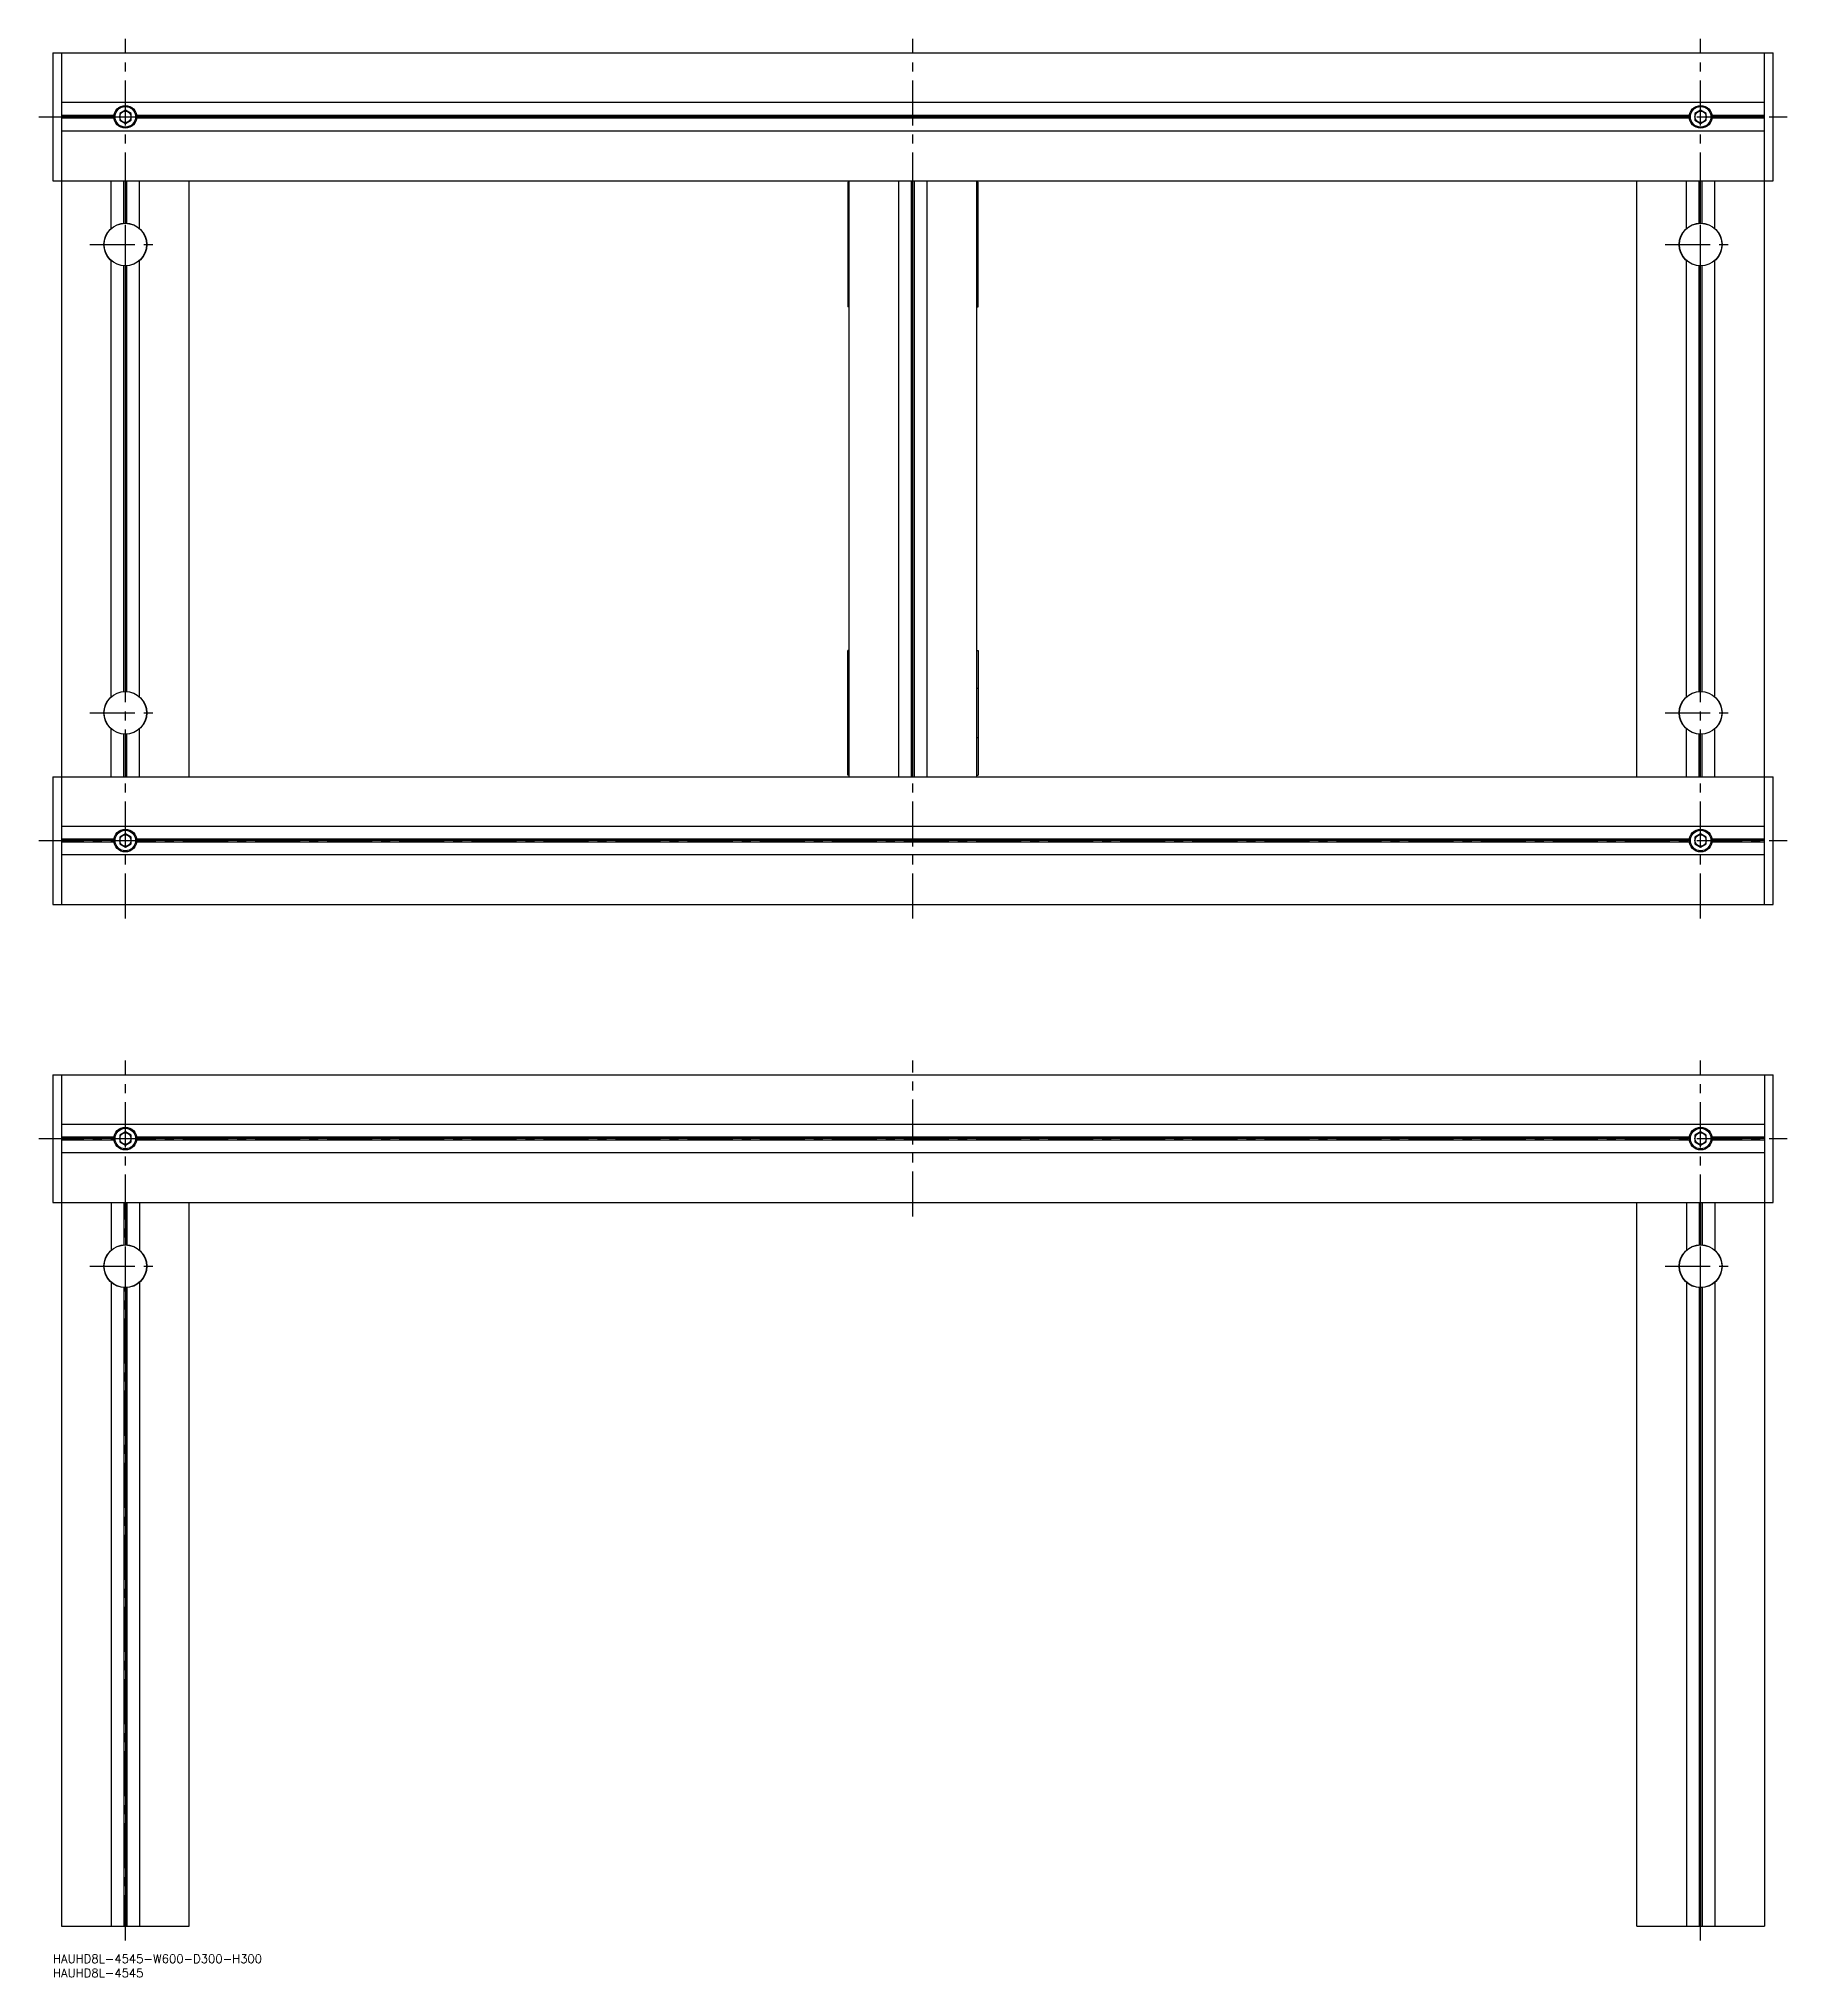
# Model space of a CAD drawing. Extents: x -5 to 1076, y -8 to 675.
# Drawn here: x -5 to 611, y -8 to 675 of the extents above; entities that cross this region are included whole.
import ezdxf

# ---------------------------------------------------------------- set-up
doc = ezdxf.new("R2010")
doc.units = 0
doc.header["$LTSCALE"] = 0.5
doc.linetypes.add('CENTER', pattern=[50.8, 31.75, -6.35, 6.35, -6.35])
for name, color, linetype in [('MSM_CENTER', 1, 'CENTER'), ('MSM_CONTINUOUS', 7, 'CONTINUOUS'), ('MSM_NARROW', 5, 'CONTINUOUS'), ('MSM_PART_NUMBER', 7, 'CONTINUOUS')]:
    doc.layers.add(name, color=color, linetype=linetype)
doc.styles.get("Standard").update_dxf_attribs({"font": 'txt.shx', "height": 3, "bigfont": 'bigfont.shx'})

# ---------------------------------------------------------------- blocks, each defined once
blk = doc.blocks.new('*U8')
at = {"layer": 'MSM_PART_NUMBER'}
blk.add_text('HAUHD8L-4545-W600-D300-H300', height=3, dxfattribs=at).set_placement((0, -3))
blk = doc.blocks.new('*U9')
at = {"layer": 'MSM_PART_NUMBER'}
blk.add_text('HAUHD8L-4545', height=3, dxfattribs=at).set_placement((0, -8))

msp = doc.modelspace()

# ---------------------------------------------------------------- linework, layer by layer
at = {"layer": 'MSM_CENTER'}
for p, q in [((25.5, 365), (25.5, 675)), ((303, 365), (303, 675)), ((580.5, 365), (580.5, 675)), ((-5, 647.5), (611, 647.5)), ((12.95, 602.5), (38.05, 602.5)), ((567.95, 602.5), (593.05, 602.5)), ((12.95, 437.5), (38.05, 437.5)), ((567.95, 437.5), (593.05, 437.5)), ((-5, 392.5), (611, 392.5)), ((25.5, 5), (25.5, 315)), ((303, 260), (303, 315)), ((580.5, 5), (580.5, 315)), ((-5, 287.5), (611, 287.5)), ((12.95, 242.5), (38.05, 242.5)), ((567.95, 242.5), (593.05, 242.5))]:
    msp.add_line(p, q, dxfattribs=at)
at = {"layer": 'MSM_CONTINUOUS'}
for p, q in [((0, 670), (606, 670)), ((0, 670), (0, 625)), ((3, 670), (3, 370)), ((603, 370), (603, 670)), ((606, 625), (606, 670)), ((603, 652.5), (3, 652.5)), ((25.5, 649.81), (23.5, 648.65)), ((27.5, 648.65), (25.5, 649.81)), ((580.5, 649.81), (578.5, 648.65)), ((582.5, 648.65), (580.5, 649.81)), ((21.53, 648.02), (3, 648.02)), ((21.5, 647.5), (3, 647.5)), ((21.53, 646.98), (3, 646.98)), ((603, 642.5), (3, 642.5)), ((23.5, 648.65), (23.5, 646.35)), ((23.5, 646.35), (25.5, 645.19)), ((25.5, 645.19), (27.5, 646.35)), ((27.5, 646.35), (27.5, 648.65)), ((576.53, 648.02), (29.47, 648.02)), ((576.53, 646.98), (29.47, 646.98)), ((576.5, 647.5), (29.5, 647.5)), ((578.5, 648.65), (578.5, 646.35)), ((578.5, 646.35), (580.5, 645.19)), ((580.5, 645.19), (582.5, 646.35)), ((582.5, 646.35), (582.5, 648.65)), ((603, 648.02), (584.47, 648.02)), ((603, 646.98), (584.47, 646.98)), ((603, 647.5), (584.5, 647.5)), ((0, 625), (606, 625)), ((20.5, 608.16), (20.5, 625)), ((24.98, 610.03), (24.98, 625)), ((25.5, 610.05), (25.5, 625)), ((26.02, 610.03), (26.02, 625)), ((30.5, 608.16), (30.5, 625)), ((48, 415), (48, 625)), ((280, 624.5), (280, 580.5)), ((280.5, 624.5), (280, 624.5)), ((280.5, 415), (280.5, 625)), ((298, 415), (298, 625)), ((302.48, 415), (302.48, 625)), ((303, 415), (303, 625)), ((303.52, 415), (303.52, 625)), ((308, 415), (308, 625)), ((325.5, 415), (325.5, 625)), ((325.5, 624.5), (326, 624.5)), ((326, 580.5), (326, 624.5)), ((558, 415), (558, 625)), ((575.5, 608.16), (575.5, 625)), ((579.98, 610.03), (579.98, 625)), ((580.5, 610.05), (580.5, 625)), ((581.02, 610.03), (581.02, 625)), ((585.5, 608.16), (585.5, 625)), ((22.5, 609.43), (22.5, 609.37)), ((28.5, 609.37), (28.5, 609.43)), ((280.5, 611.19), (280, 611.19)), ((325.5, 611.19), (326, 611.19)), ((577.5, 609.43), (577.5, 609.37)), ((583.5, 609.37), (583.5, 609.43)), ((20.5, 443.16), (20.5, 596.84)), ((24.98, 445.03), (24.98, 594.97)), ((25.5, 445.05), (25.5, 594.95)), ((26.02, 445.03), (26.02, 594.97)), ((30.5, 443.16), (30.5, 596.84)), ((575.5, 443.16), (575.5, 596.84)), ((579.98, 445.03), (579.98, 594.97)), ((580.5, 445.05), (580.5, 594.95)), ((581.02, 445.03), (581.02, 594.97)), ((585.5, 443.16), (585.5, 596.84)), ((280.5, 593.81), (280, 593.81)), ((325.5, 593.81), (326, 593.81)), ((280.5, 580.5), (280, 580.5)), ((325.5, 580.5), (326, 580.5)), ((280.5, 459.5), (280, 459.5)), ((280, 415.5), (280, 459.5)), ((325.5, 459.5), (326, 459.5)), ((326, 459.5), (326, 415.5)), ((280.5, 446.19), (280, 446.19)), ((325.5, 446.19), (326, 446.19)), ((20.5, 415), (20.5, 431.84)), ((22.5, 430.57), (22.5, 430.63)), ((28.5, 430.63), (28.5, 430.57)), ((30.5, 415), (30.5, 431.84)), ((575.5, 415), (575.5, 431.84)), ((577.5, 430.57), (577.5, 430.63)), ((583.5, 430.63), (583.5, 430.57)), ((585.5, 415), (585.5, 431.84)), ((24.98, 415), (24.98, 429.97)), ((25.5, 415), (25.5, 429.95)), ((26.02, 415), (26.02, 429.97)), ((280.5, 428.81), (280, 428.81)), ((325.5, 428.81), (326, 428.81)), ((579.98, 415), (579.98, 429.97)), ((580.5, 415), (580.5, 429.95)), ((581.02, 415), (581.02, 429.97)), ((0, 415), (606, 415)), ((0, 415), (0, 370)), ((280.5, 415.5), (280, 415.5)), ((325.5, 415.5), (326, 415.5)), ((606, 370), (606, 415)), ((603, 397.5), (3, 397.5)), ((21.53, 393.02), (3, 393.02)), ((21.5, 392.5), (3, 392.5)), ((21.53, 391.98), (3, 391.98)), ((25.5, 394.81), (23.5, 393.65)), ((23.5, 393.65), (23.5, 391.35)), ((23.5, 391.35), (25.5, 390.19)), ((27.5, 393.65), (25.5, 394.81)), ((25.5, 390.19), (27.5, 391.35)), ((27.5, 391.35), (27.5, 393.65)), ((576.53, 393.02), (29.47, 393.02)), ((576.53, 391.98), (29.47, 391.98)), ((576.5, 392.5), (29.5, 392.5)), ((580.5, 394.81), (578.5, 393.65)), ((578.5, 393.65), (578.5, 391.35)), ((578.5, 391.35), (580.5, 390.19)), ((582.5, 393.65), (580.5, 394.81)), ((580.5, 390.19), (582.5, 391.35)), ((582.5, 391.35), (582.5, 393.65)), ((603, 393.02), (584.47, 393.02)), ((603, 391.98), (584.47, 391.98)), ((603, 392.5), (584.5, 392.5)), ((603, 387.5), (3, 387.5)), ((0, 370), (606, 370)), ((0, 310), (606, 310)), ((0, 310), (0, 265)), ((3, 310), (3, 10)), ((603, 310), (603, 10)), ((606, 265), (606, 310)), ((603, 292.5), (3, 292.5)), ((21.53, 288.02), (3, 288.02)), ((21.5, 287.5), (3, 287.5)), ((21.53, 286.98), (3, 286.98)), ((25.5, 289.81), (23.5, 288.65)), ((23.5, 288.65), (23.5, 286.35)), ((27.5, 288.65), (25.5, 289.81)), ((27.5, 286.35), (27.5, 288.65)), ((576.53, 288.02), (29.47, 288.02)), ((576.53, 286.98), (29.47, 286.98)), ((576.5, 287.5), (29.5, 287.5)), ((580.5, 289.81), (578.5, 288.65)), ((578.5, 288.65), (578.5, 286.35)), ((582.5, 288.65), (580.5, 289.81)), ((582.5, 286.35), (582.5, 288.65)), ((603, 288.02), (584.47, 288.02)), ((603, 286.98), (584.47, 286.98)), ((603, 287.5), (584.5, 287.5)), ((603, 282.5), (3, 282.5)), ((23.5, 286.35), (25.5, 285.19)), ((25.5, 285.19), (27.5, 286.35)), ((578.5, 286.35), (580.5, 285.19)), ((580.5, 285.19), (582.5, 286.35)), ((0, 265), (606, 265)), ((20.5, 265), (20.5, 248.16)), ((24.98, 265), (24.98, 250.03)), ((25.5, 265), (25.5, 250.05)), ((26.02, 265), (26.02, 250.03)), ((30.5, 265), (30.5, 248.16)), ((48, 10), (48, 265)), ((558, 10), (558, 265)), ((575.5, 265), (575.5, 248.16)), ((579.98, 265), (579.98, 250.03)), ((580.5, 265), (580.5, 250.05)), ((581.02, 265), (581.02, 250.03)), ((585.5, 265), (585.5, 248.16)), ((22.5, 249.43), (22.5, 249.37)), ((28.5, 249.37), (28.5, 249.43)), ((577.5, 249.43), (577.5, 249.37)), ((583.5, 249.37), (583.5, 249.43)), ((20.5, 236.84), (20.5, 10)), ((24.98, 234.97), (24.98, 10)), ((25.5, 234.95), (25.5, 10)), ((26.02, 234.97), (26.02, 10)), ((30.5, 236.84), (30.5, 10)), ((575.5, 236.84), (575.5, 10)), ((579.98, 234.97), (579.98, 10)), ((580.5, 234.95), (580.5, 10)), ((581.02, 234.97), (581.02, 10)), ((585.5, 236.84), (585.5, 10)), ((3, 10), (48, 10)), ((558, 10), (603, 10))]:
    msp.add_line(p, q, dxfattribs=at)
for centre, radius in [((25.5, 647.5), 4), ((25.5, 647.5), 3.63), ((25.5, 647.5), 2), ((580.5, 647.5), 4), ((580.5, 647.5), 3.63), ((580.5, 647.5), 2), ((25.5, 602.5), 7.55), ((25.5, 602.5), 7.5), ((580.5, 602.5), 7.55), ((580.5, 602.5), 7.5), ((25.5, 437.5), 7.55), ((25.5, 437.5), 7.5), ((580.5, 437.5), 7.55), ((580.5, 437.5), 7.5), ((25.5, 392.5), 4), ((580.5, 392.5), 4), ((25.5, 392.5), 3.63), ((25.5, 392.5), 2), ((580.5, 392.5), 3.63), ((580.5, 392.5), 2), ((25.5, 287.5), 4), ((25.5, 287.5), 3.63), ((25.5, 287.5), 2), ((580.5, 287.5), 4), ((580.5, 287.5), 3.63), ((580.5, 287.5), 2), ((25.5, 242.5), 7.55), ((25.5, 242.5), 7.5), ((580.5, 242.5), 7.55), ((580.5, 242.5), 7.5)]:
    msp.add_circle(centre, radius, dxfattribs=at)
at = {"layer": 'MSM_NARROW'}
for p, q in [((23.04, 609.64), (23.04, 609.59)), ((27.96, 609.64), (27.96, 609.59)), ((578.04, 609.64), (578.04, 609.59)), ((582.96, 609.64), (582.96, 609.59)), ((23.04, 430.36), (23.04, 430.41)), ((27.96, 430.36), (27.96, 430.41)), ((578.04, 430.36), (578.04, 430.41)), ((582.96, 430.36), (582.96, 430.41)), ((23.04, 249.64), (23.04, 249.59)), ((27.96, 249.64), (27.96, 249.59)), ((578.04, 249.64), (578.04, 249.59)), ((582.96, 249.64), (582.96, 249.59))]:
    msp.add_line(p, q, dxfattribs=at)

# ---------------------------------------------------------------- block references
at = {"layer": 'MSM_CONTINUOUS'}
for name in ['*U8', '*U9']:
    msp.add_blockref(name, (0, 0), dxfattribs=at)

doc.saveas('drawing.dxf')
